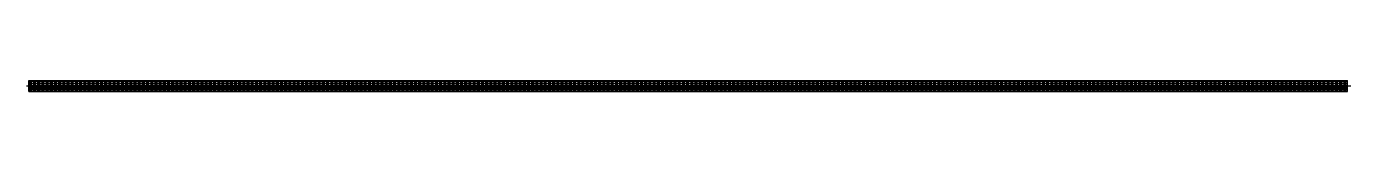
# Model space of a CAD drawing. Extents: x -2 to 3076, y -8 to 38.
# Drawn here: x 61 to 3076, y 10 to 36 of the extents above; entities that cross this region are included whole.
import ezdxf

# ---------------------------------------------------------------- set-up
doc = ezdxf.new("R2010")
doc.units = 0
doc.header["$LTSCALE"] = 0.5
doc.linetypes.add('CENTER', pattern=[50.8, 31.75, -6.35, 6.35, -6.35])
doc.linetypes.add('DASHED', pattern=[19.05, 12.7, -6.35])
for name, color, linetype in [('MSM_CENTER', 1, 'CENTER'), ('MSM_CONTINUOUS', 7, 'CONTINUOUS'), ('MSM_DASHED', 4, 'DASHED')]:
    doc.layers.add(name, color=color, linetype=linetype)

msp = doc.modelspace()

# ---------------------------------------------------------------- linework, layer by layer
at = {"layer": 'MSM_CENTER'}
msp.add_line((61.2, 22.8), (3076, 22.8), dxfattribs=at)
at = {"layer": 'MSM_CONTINUOUS'}
for p, q in [((66.8, 35.5), (3066.8, 35.5)), ((66.8, 10), (66.8, 35.5)), ((3066.8, 10), (3066.8, 35.5)), ((66.8, 28.5), (3066.8, 28.5)), ((66.8, 24.2), (3066.8, 24.2)), ((66.8, 23), (3066.8, 23)), ((66.8, 22.5), (3066.8, 22.5)), ((66.8, 21.2), (3066.8, 21.2)), ((66.8, 17), (3066.8, 17)), ((66.8, 10), (3066.8, 10))]:
    msp.add_line(p, q, dxfattribs=at)
at = {"layer": 'MSM_DASHED'}
for p, q in [((66.8, 35), (3066.8, 35)), ((66.8, 34), (3066.8, 34)), ((66.8, 32.5), (3066.8, 32.5)), ((66.8, 32.2), (3066.8, 32.2)), ((3066.8, 31.9), (66.8, 31.9)), ((66.8, 31.2), (3066.8, 31.2)), ((66.8, 29.8), (3066.8, 29.8)), ((66.8, 29.8), (3066.8, 29.8)), ((66.8, 28.6), (3066.8, 28.6)), ((3066.8, 28), (66.8, 28)), ((66.8, 27.9), (3066.8, 27.9)), ((66.8, 27.9), (3066.8, 27.9)), ((66.8, 25), (3066.8, 25)), ((66.8, 24.6), (3066.8, 24.6)), ((66.8, 23.5), (3066.8, 23.5)), ((3066.8, 23.1), (66.8, 23.1)), ((66.8, 22.4), (3066.8, 22.4)), ((66.8, 22), (3066.8, 22)), ((66.8, 20.9), (3066.8, 20.9)), ((66.8, 20.5), (3066.8, 20.5)), ((66.8, 17.6), (3066.8, 17.6)), ((3066.8, 17.6), (66.8, 17.6)), ((66.8, 17.5), (3066.8, 17.5)), ((66.8, 16.9), (3066.8, 16.9)), ((66.8, 15.7), (3066.8, 15.7)), ((66.8, 15.7), (3066.8, 15.7)), ((66.8, 14.3), (3066.8, 14.3)), ((66.8, 13.6), (3066.8, 13.6)), ((3066.8, 13.3), (66.8, 13.3)), ((66.8, 13), (3066.8, 13)), ((66.8, 11.5), (3066.8, 11.5)), ((66.8, 10.5), (3066.8, 10.5))]:
    msp.add_line(p, q, dxfattribs=at)

doc.saveas('drawing.dxf')
